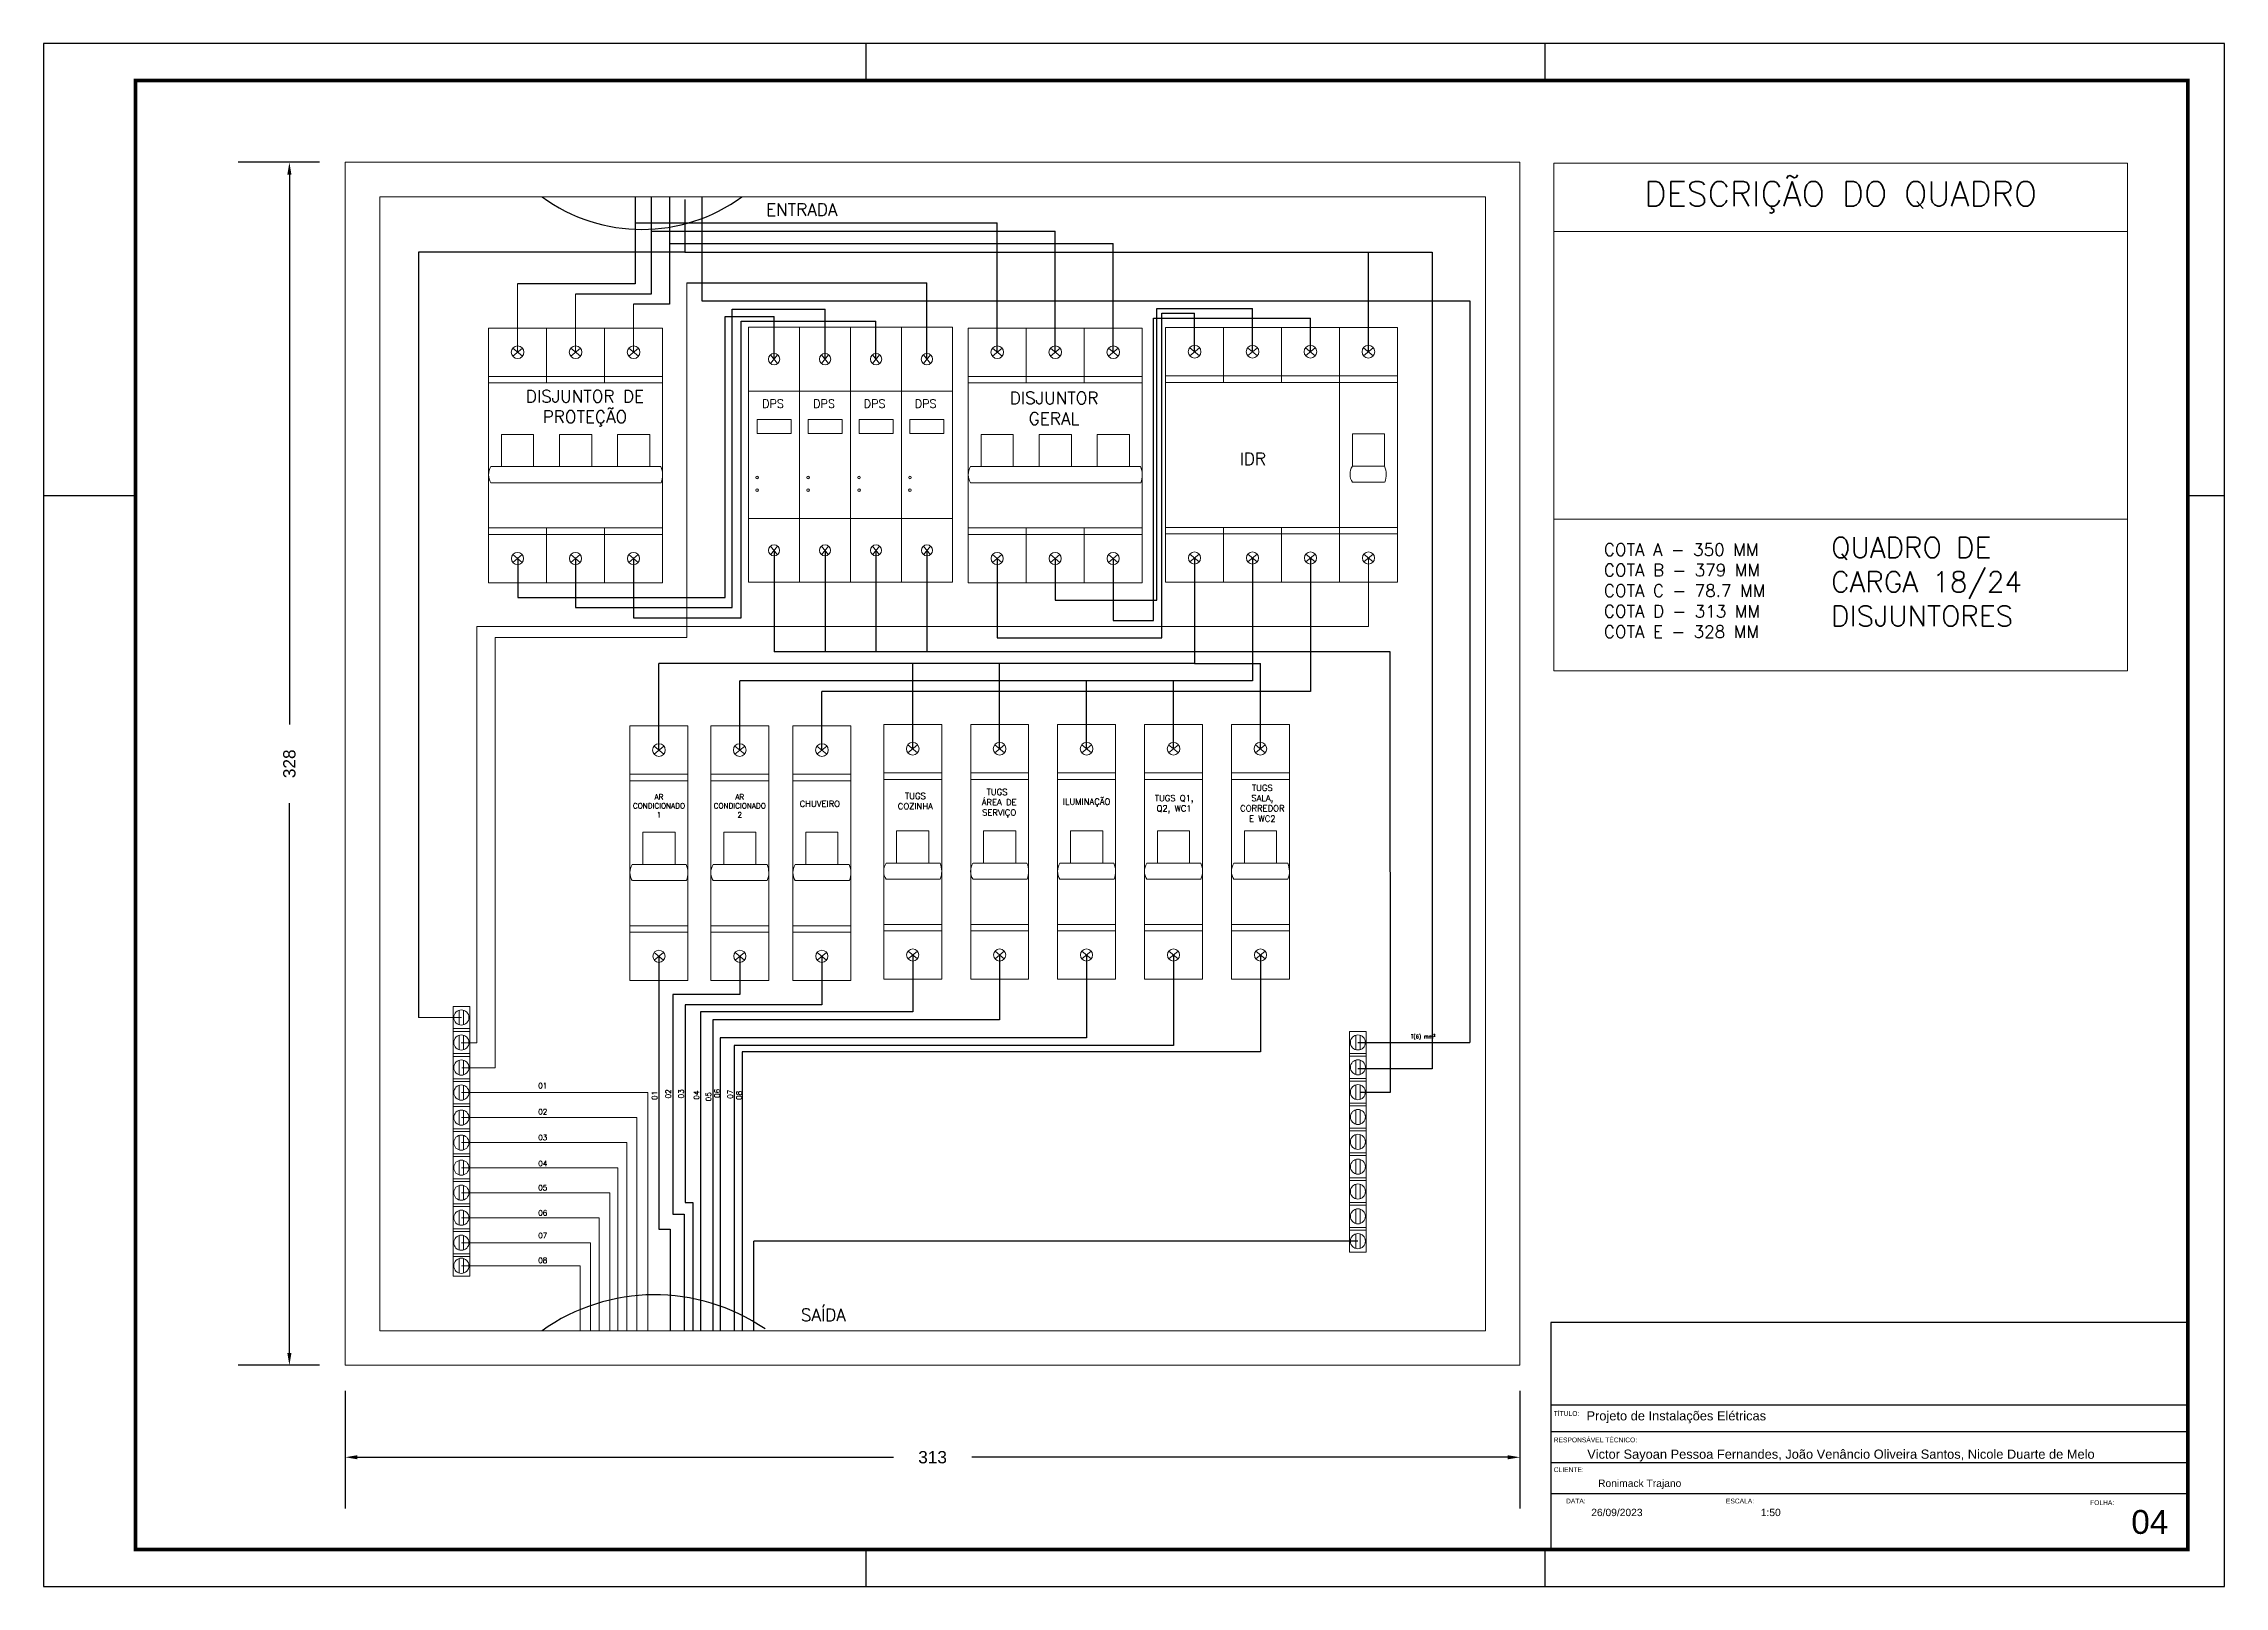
# Model space of a CAD drawing. Header units: metres. Extents: x 2426 to 5032, y 1997 to 4035.
# Drawn here: x 2539.9 to 2593.1, y 1996.9 to 2034.4 of the extents above; entities that cross this region are included whole.
import ezdxf

# ---------------------------------------------------------------- set-up
doc = ezdxf.new("R2010")
doc.units = ezdxf.units.M
for name, color, linetype in [('2', 4, 'Continuous'), ('ARQ-FOLHA', 7, 'Continuous'), ('ELETRODUTO TEXTO', 250, 'Continuous')]:
    doc.layers.add(name, color=color, linetype=linetype)
for name, color, linetype, lineweight in [('A-FLOR-PATT', 8, 'Continuous', 9), ('BARRAMENTO DE TERRA', 3, 'Continuous', 5), ('BARRAMENTO NEUTRO', 4, 'Continuous', 5), ('DISJUNTORES', 250, 'Continuous', 5), ('DPS', 1, 'Continuous', 5), ('FASE A', 1, 'Continuous', 30), ('FASE B', 250, 'Continuous', 30), ('FASE C', 7, 'Continuous', 30), ('IDR', 5, 'Continuous', 5), ('NEUTRO', 5, 'Continuous', 30), ('TERRA', 92, 'Continuous', 30)]:
    doc.layers.add(name, color=color, linetype=linetype, lineweight=lineweight)
doc.styles.add('arial', font='arial.ttf')
doc.styles.add('N', font='romans.shx', dxfattribs={"height": 0.13})
doc.styles.get("Standard").update_dxf_attribs({"font": 'arial.ttf'})
doc.dimstyles.new('ISO-25', dxfattribs={"dimtxt": 0.3, "dimasz": 0.3, "dimexe": 1.25, "dimexo": 0.625, "dimtad": 0, "dimtxsty": 'Standard', "dimcen": 0.3, "dimadec": 0, "dimazin": 0, "dimtfac": 1, "dimtmove": 0, "dimatfit": 3, "dimfxl": 1, "dimarcsym": 0})
picture_1 = doc.add_image_def('image1.jpg', size_in_pixel=(419, 210))

msp = doc.modelspace()

# ---------------------------------------------------------------- texts
at = {"attachment_point": 5, "style": 'N'}
for s, width, insert, char_height in [('ENTRADA', 3.17165, (2558.4, 2030.404), 0.3), ('{\\C256;\\c0;AR CONDICIONADO 1}', 1.18477, (2554.922, 2015.882), 0.13), ('{\\C256;\\c0;AR CONDICIONADO 2}', 1.18477, (2556.89, 2015.882), 0.13), ('SAÍDA', 3.17165, (2558.925, 2003.488), 0.3)]:
    msp.add_mtext_dynamic_manual_height_columns(s, width=width, gutter_width=0.65, heights=[0], dxfattribs=dict(at, insert=insert, char_height=char_height))
at = {"lineweight": 5, "ltscale": 10, "attachment_point": 1, "style": 'N'}
for s, width, insert, char_height in [('COTA A - 350 MM\\PCOTA B - 379 MM\\PCOTA C - 78.7 MM\\PCOTA D - 313 MM\\PCOTA E - 328 MM', 13.9762, (2577.943, 2022.273), 0.3), ('QUADRO DE CARGA 18/24 DISJUNTORES', 6.33226, (2583.48, 2022.422), 0.5)]:
    msp.add_mtext_dynamic_manual_height_columns(s, width=width, gutter_width=0.65, heights=[0], dxfattribs=dict(at, insert=insert, char_height=char_height))
at = {"layer": '2', "lineweight": 5, "ltscale": 10, "insert": (2583.714, 2030.703), "char_height": 0.6, "attachment_point": 5, "style": 'N'}
msp.add_mtext_dynamic_manual_height_columns('DESCRIÇÃO DO QUADRO', width=13.9762, gutter_width=0.65, heights=[0], dxfattribs=at)
at = {"layer": 'ARQ-FOLHA', "style": 'arial'}
for s, height, p in [('TÍTULO:', 0.1163, (2576.722, 2001.028)), ('Projeto de Instalações Elétricas', 0.22362, (2577.52, 2000.918)), ('RESPONSÁVEL TÉCNICO:', 0.11628, (2576.722, 2000.384)), ('Victor Sayoan Pessoa Fernandes, João Venâncio Oliveira Santos, Nicole Duarte de Melo ', 0.22362, (2577.537, 1999.984)), ('CLIENTE:', 0.1163, (2576.722, 1999.66)), ('Ronimack Trajano', 0.17889, (2577.802, 1999.298)), ('DATA:', 0.1163, (2577.021, 1998.896)), ('ESCALA:', 0.1163, (2580.917, 1998.896)), ('FOLHA:', 0.1163, (2589.789, 1998.856)), ('26/09/2023', 0.1789, (2577.635, 1998.587)), ('1:50', 0.1789, (2581.766, 1998.587))]:
    msp.add_text(s, height=height, dxfattribs=at).set_placement(p)
msp.add_attdef('04', (2590.792, 1998.154), '01', height=0.5814, dxfattribs=at)
at = {"layer": 'DISJUNTORES', "style": 'N'}
for s, width, insert, char_height, attachment_point in [('DISJUNTOR DE PROTEÇÃO', 3.3158, (2553.118, 2025.564), 0.3, 5), ('DISJUNTOR GERAL', 3.3158, (2564.548, 2025.564), 0.3, 5), ('DPS', 0.90639, (2557.7, 2025.676), 0.2, 5), ('DPS', 0.90639, (2558.945, 2025.676), 0.2, 5), ('DPS', 0.90639, (2560.175, 2025.676), 0.2, 5), ('DPS', 0.90639, (2561.419, 2025.676), 0.2, 5), ('IDR', 2.22155, (2569.389, 2024.333), 0.3, 5), ('TUGS SALA, CORREDOR E WC2', 1.18094, (2569.622, 2015.947), 0.15, 5), ('CHUVEIRO', 2.8284, (2558.349, 2016.008), 0.15, 1), ('TUGS COZINHA', 1.28161, (2561.169, 2015.999), 0.15, 5), ('TUGS  ÁREA DE SERVIÇO', 1.0471, (2563.21, 2015.95), 0.15, 5), ('ILUMINAÇÃO', 0.97367, (2565.34, 2015.964), 0.15, 5), ('TUGS Q1, Q2, WC1 ', 1.05468, (2567.473, 2015.922), 0.15, 5)]:
    msp.add_mtext_dynamic_manual_height_columns(s, width=width, gutter_width=0.65, heights=[0], dxfattribs=dict(at, insert=insert, char_height=char_height, attachment_point=attachment_point))
at = {"layer": 'FASE A', "char_height": 0.13, "rotation": 90, "style": 'N'}
for s, width, insert, attachment_point in [('01', 0.48007, (2554.816, 2008.831), 5), ('04', 0.18765, (2555.837, 2008.839), 5), ('05', 0.15756, (2556.128, 2008.799), 5), ('08', 0.2984, (2556.807, 2008.721), 1)]:
    msp.add_mtext_dynamic_manual_height_columns(s, width=width, gutter_width=0.65, heights=[0], dxfattribs=dict(at, insert=insert, attachment_point=attachment_point))
at = {"layer": 'FASE B', "char_height": 0.13, "rotation": 90, "style": 'N'}
for s, width, insert, attachment_point in [('02', 0.23107, (2555.149, 2008.867), 5), ('06', 0.12812, (2556.337, 2008.881), 5), ('07', 0.21199, (2556.595, 2008.749), 1)]:
    msp.add_mtext_dynamic_manual_height_columns(s, width=width, gutter_width=0.65, heights=[0], dxfattribs=dict(at, insert=insert, attachment_point=attachment_point))
at = {"layer": 'FASE C', "insert": (2555.46, 2008.869), "char_height": 0.13, "attachment_point": 5, "rotation": 90, "style": 'N'}
msp.add_mtext_dynamic_manual_height_columns('03', width=0.19662, gutter_width=0.65, heights=[0], dxfattribs=at)
at = {"layer": 'NEUTRO', "lineweight": 5, "ltscale": 10, "char_height": 0.13, "attachment_point": 5, "style": 'N'}
for s, insert in [('01', (2552.089, 2009.069)), ('02', (2552.089, 2008.434)), ('03', (2552.089, 2007.805)), ('04', (2552.089, 2007.173)), ('05', (2552.089, 2006.585)), ('06', (2552.089, 2005.97)), ('07', (2552.089, 2005.422)), ('08', (2552.089, 2004.815))]:
    msp.add_mtext_dynamic_manual_height_columns(s, width=0.40351, gutter_width=0.65, heights=[0], dxfattribs=dict(at, insert=insert))
at = {"layer": 'TERRA', "insert": (2573.242, 2010.312), "char_height": 0.0913, "width": 0.6984, "attachment_point": 1, "style": 'N'}
msp.add_mtext('T(6) mm²', dxfattribs=at)

# ---------------------------------------------------------------- blocks, each defined once
blk = doc.blocks.new('FOLHA A2')
at = {"layer": 'ARQ-FOLHA'}
for p, q in [((594, 0), (0, 0)), ((0, 0), (0, -420)), ((224, -10), (224, 0)), ((409, -10), (409, 0)), ((594, -420), (594, 0)), ((0, -123), (25, -123)), ((584, -123), (594, -123)), ((224, -420), (224, -410)), ((409, -420), (409, -410)), ((0, -420), (594, -420))]:
    blk.add_line(p, q, dxfattribs=at)
at = {"layer": 'ARQ-FOLHA', "const_width": 1}
blk.add_lwpolyline([(25, -410), (584, -410), (584, -10), (25, -10), (25, -410)], dxfattribs=at)
blk = doc.blocks.new('DISJUNTOR TRIPOLAR')
at = {"layer": 'DISJUNTORES', "color": 0}
for p, q in [((0, 0), (0, -6.203)), ((0, 0), (1.413, 0)), ((1.413, 0), (1.413, -1.335)), ((1.413, 0), (1.413, -1.335)), ((1.413, 0), (2.827, 0)), ((2.827, 0), (2.827, -1.335)), ((2.827, 0), (2.827, -1.335)), ((2.827, 0), (4.24, 0)), ((4.24, 0), (4.24, -6.203)), ((0.588, -0.49), (0.825, -0.688)), ((0.825, -0.49), (0.588, -0.688)), ((2.001, -0.49), (2.239, -0.688)), ((2.239, -0.49), (2.001, -0.688)), ((3.415, -0.49), (3.652, -0.688)), ((3.652, -0.49), (3.415, -0.688)), ((0, -1.178), (1.413, -1.178)), ((0, -1.335), (1.413, -1.335)), ((1.413, -1.178), (2.827, -1.178)), ((1.413, -1.335), (2.827, -1.335)), ((2.827, -1.178), (4.24, -1.178)), ((2.827, -1.335), (4.24, -1.335)), ((0.314, -2.591), (0.314, -3.376)), ((0.314, -2.591), (1.099, -2.591)), ((1.099, -2.591), (1.099, -3.376)), ((1.727, -2.591), (1.727, -3.376)), ((1.727, -2.591), (2.513, -2.591)), ((2.513, -2.591), (2.513, -3.376)), ((3.141, -2.591), (3.141, -3.376)), ((3.141, -2.591), (3.926, -2.591)), ((3.926, -2.591), (3.926, -3.376)), ((0.057, -3.376), (1.374, -3.376)), ((1.373, -3.376), (2.883, -3.376)), ((2.883, -3.376), (4.2, -3.376)), ((0.058, -3.769), (1.471, -3.769)), ((1.471, -3.769), (2.885, -3.769)), ((2.885, -3.769), (4.204, -3.769)), ((1.413, -4.868), (0, -4.868)), ((1.413, -5.025), (0, -5.025)), ((2.827, -4.868), (1.413, -4.868)), ((1.413, -4.868), (1.413, -6.203)), ((1.413, -4.868), (1.413, -6.203)), ((2.827, -5.025), (1.413, -5.025)), ((4.24, -4.868), (2.827, -4.868)), ((2.827, -4.868), (2.827, -6.203)), ((2.827, -4.868), (2.827, -6.203)), ((4.24, -5.025), (2.827, -5.025)), ((0.593, -5.519), (0.82, -5.708)), ((0.82, -5.519), (0.593, -5.708)), ((2.006, -5.519), (2.233, -5.708)), ((2.233, -5.519), (2.006, -5.708)), ((3.42, -5.519), (3.647, -5.708)), ((3.647, -5.519), (3.42, -5.708)), ((1.413, -6.203), (0, -6.203)), ((2.827, -6.203), (1.413, -6.203)), ((4.24, -6.203), (2.827, -6.203))]:
    blk.add_line(p, q, dxfattribs=at)
for centre, radius in [((0.707, -0.589), 0.154), ((2.12, -0.589), 0.154), ((3.533, -0.589), 0.154), ((0.707, -5.614), 0.148), ((2.12, -5.614), 0.148), ((3.533, -5.614), 0.148)]:
    blk.add_circle(centre, radius, dxfattribs=at)
for centre, radius, start, end in [((0.363, -3.571), 0.363, 147.4853, 213.1019), ((0.892, -3.577), 0.522, 22.5949, 22.6058), ((2.305, -3.577), 0.522, 22.5949, 22.6058), ((3.718, -3.577), 0.522, 338.4033, 22.6058), ((1.776, -3.571), 0.363, 212.9242, 213.1019), ((3.189, -3.571), 0.363, 212.9242, 213.1019)]:
    blk.add_arc(centre, radius, start, end, dxfattribs=at)
blk = doc.blocks.new('DPS')
at = {"layer": 'DPS'}
for p, q in [((0, 0), (0, -6.208)), ((0, 0), (1.242, 0)), ((1.242, 0), (1.242, -6.208)), ((0.535, -0.668), (0.707, -0.884)), ((0.707, -0.668), (0.535, -0.884)), ((0, -1.552), (1.242, -1.552)), ((0.207, -2.242), (1.035, -2.242)), ((0.207, -2.242), (0.207, -2.587)), ((0.207, -2.587), (1.035, -2.587)), ((1.035, -2.242), (1.035, -2.587)), ((1.242, -4.656), (0, -4.656)), ((0.536, -5.326), (0.706, -5.539)), ((0.706, -5.326), (0.536, -5.539)), ((1.242, -6.208), (0, -6.208))]:
    blk.add_line(p, q, dxfattribs=at)
for centre, radius in [((0.621, -0.776), 0.138), ((0.207, -3.656), 0.0314), ((0.207, -3.966), 0.0318), ((0.621, -5.432), 0.136)]:
    blk.add_circle(centre, radius, dxfattribs=at)
blk = doc.blocks.new('IDR TETRAPOLAR')
at = {"layer": 'IDR', "color": 251, "true_color": 0x636466}
for p, q in [((-5.649, 0), (-5.649, -6.198)), ((-5.649, 0), (-4.236, 0)), ((-4.236, 0), (-4.236, -1.334)), ((-4.236, 0), (-2.824, 0)), ((-4.236, 0), (-4.236, -1.334)), ((-4.236, 0), (-4.236, -1.334)), ((-2.824, 0), (-2.824, -1.334)), ((-2.824, 0), (-1.412, 0)), ((-2.824, 0), (-2.824, -1.334)), ((-2.824, 0), (-2.824, -1.334)), ((-1.412, 0), (-1.412, -6.198)), ((-1.412, 0), (0, 0)), ((-1.412, 0), (-1.412, -6.198)), ((0, 0), (0, -6.198)), ((-5.061, -0.49), (-4.824, -0.687)), ((-4.824, -0.49), (-5.061, -0.687)), ((-3.649, -0.49), (-3.412, -0.687)), ((-3.412, -0.49), (-3.649, -0.687)), ((-2.237, -0.49), (-2, -0.687)), ((-2, -0.49), (-2.237, -0.687)), ((-0.825, -0.49), (-0.587, -0.687)), ((-0.587, -0.49), (-0.825, -0.687)), ((-5.649, -1.177), (-4.236, -1.177)), ((-5.649, -1.334), (-4.236, -1.334)), ((-4.236, -1.177), (-2.824, -1.177)), ((-4.236, -1.334), (-2.824, -1.334)), ((-2.824, -1.177), (-1.412, -1.177)), ((-2.824, -1.334), (-1.412, -1.334)), ((-1.412, -1.177), (0, -1.177)), ((-1.412, -1.334), (0, -1.334)), ((-1.098, -2.589), (-1.098, -3.373)), ((-1.098, -2.589), (-0.314, -2.589)), ((-0.314, -2.589), (-0.314, -3.373)), ((-1.098, -3.373), (-0.314, -3.373)), ((-1.096, -3.767), (-0.311, -3.767)), ((-4.236, -4.864), (-5.649, -4.864)), ((-4.236, -5.021), (-5.649, -5.021)), ((-4.236, -4.864), (-4.236, -6.198)), ((-2.824, -4.864), (-4.236, -4.864)), ((-4.236, -4.864), (-4.236, -6.198)), ((-4.236, -4.864), (-4.236, -6.198)), ((-2.824, -5.021), (-4.236, -5.021)), ((-2.824, -4.864), (-2.824, -6.198)), ((-1.412, -4.864), (-2.824, -4.864)), ((-2.824, -4.864), (-2.824, -6.198)), ((-2.824, -4.864), (-2.824, -6.198)), ((-1.412, -5.021), (-2.824, -5.021)), ((0, -4.864), (-1.412, -4.864)), ((0, -5.021), (-1.412, -5.021)), ((-5.056, -5.515), (-4.829, -5.704)), ((-4.829, -5.515), (-5.056, -5.704)), ((-3.644, -5.515), (-3.417, -5.704)), ((-3.417, -5.515), (-3.644, -5.704)), ((-2.232, -5.515), (-2.005, -5.704)), ((-2.005, -5.515), (-2.232, -5.704)), ((-0.819, -5.515), (-0.593, -5.704)), ((-0.593, -5.515), (-0.819, -5.704)), ((-4.236, -6.198), (-5.649, -6.198)), ((-2.824, -6.198), (-4.236, -6.198)), ((-1.412, -6.198), (-2.824, -6.198)), ((0, -6.198), (-1.412, -6.198))]:
    blk.add_line(p, q, dxfattribs=at)
for centre, radius in [((-4.942, -0.588), 0.154), ((-3.53, -0.588), 0.154), ((-2.118, -0.588), 0.154), ((-0.706, -0.588), 0.154), ((-4.942, -5.609), 0.148), ((-3.53, -5.609), 0.148), ((-2.118, -5.609), 0.148), ((-0.706, -5.609), 0.148)]:
    blk.add_circle(centre, radius, dxfattribs=at)
for centre, radius, start, end in [((-0.792, -3.568), 0.363, 147.4853, 213.1019), ((-0.795, -3.574), 0.521, 338.4033, 22.6058)]:
    blk.add_arc(centre, radius, start, end, dxfattribs=at)
blk = doc.blocks.new('BARRAMENTO DE TERRA')
at = {"layer": 'BARRAMENTO DE TERRA'}
for p, q in [((0, 0), (0, -0.08)), ((0.006, 0), (0, 0)), ((0.006, -0.08), (0.006, 0)), ((0.0022, -0.00661), (0.0022, -0.00139)), ((0.0038, -0.00661), (0.0038, -0.00139)), ((0, -0.008), (0.006, -0.008)), ((0, -0.009), (0.006, -0.009)), ((0.0022, -0.01561), (0.0022, -0.01039)), ((0.0038, -0.01561), (0.0038, -0.01039)), ((0, -0.017), (0.006, -0.017)), ((0, -0.018), (0.006, -0.018)), ((0.0022, -0.02461), (0.0022, -0.01939)), ((0.0038, -0.02461), (0.0038, -0.01939)), ((0, -0.026), (0.006, -0.026)), ((0, -0.027), (0.006, -0.027)), ((0.0022, -0.03361), (0.0022, -0.02839)), ((0.0038, -0.03361), (0.0038, -0.02839)), ((0, -0.035), (0.006, -0.035)), ((0, -0.036), (0.006, -0.036)), ((0.0022, -0.04261), (0.0022, -0.03739)), ((0.0038, -0.04261), (0.0038, -0.03739)), ((0, -0.044), (0.006, -0.044)), ((0, -0.045), (0.006, -0.045)), ((0.0022, -0.05161), (0.0022, -0.04639)), ((0.0038, -0.05161), (0.0038, -0.04639)), ((0, -0.053), (0.006, -0.053)), ((0, -0.054), (0.006, -0.054)), ((0, -0.062), (0.006, -0.062)), ((0, -0.063), (0.006, -0.063)), ((0.0022, -0.06061), (0.0022, -0.05539)), ((0.0038, -0.06061), (0.0038, -0.05539)), ((0, -0.071), (0.006, -0.071)), ((0.0022, -0.06961), (0.0022, -0.06439)), ((0.0038, -0.06961), (0.0038, -0.06439)), ((0, -0.072), (0.006, -0.072)), ((0.0022, -0.07861), (0.0022, -0.07339)), ((0.0038, -0.07861), (0.0038, -0.07339)), ((0, -0.08), (0.006, -0.08))]:
    blk.add_line(p, q, dxfattribs=at)
for centre in [(0.003, -0.004), (0.003, -0.013), (0.003, -0.022), (0.003, -0.031), (0.003, -0.04), (0.003, -0.049), (0.003, -0.058), (0.003, -0.067), (0.003, -0.076)]:
    blk.add_circle(centre, 0.00273, dxfattribs=at)
blk = doc.blocks.new('BARRAMENTO NEUTRO')
at = {"layer": 'BARRAMENTO NEUTRO'}
for p, q in [((0, 0.009), (0, -0.088)), ((0.006, 0.009), (0, 0.009)), ((0.006, -0.088), (0.006, 0.009)), ((0, 0.001), (0.006, 0.001)), ((0.006, 0), (0, 0)), ((0, 0), (0.006, 0)), ((0.0022, 0.00239), (0.0022, 0.00761)), ((0.0038, 0.00239), (0.0038, 0.00761)), ((0.0022, -0.00661), (0.0022, -0.00139)), ((0.0038, -0.00661), (0.0038, -0.00139)), ((0, -0.008), (0.006, -0.008)), ((0, -0.009), (0.006, -0.009)), ((0.0022, -0.01561), (0.0022, -0.01039)), ((0.0038, -0.01561), (0.0038, -0.01039)), ((0, -0.017), (0.006, -0.017)), ((0, -0.018), (0.006, -0.018)), ((0.0022, -0.02461), (0.0022, -0.01939)), ((0.0038, -0.02461), (0.0038, -0.01939)), ((0, -0.026), (0.006, -0.026)), ((0, -0.027), (0.006, -0.027)), ((0.0022, -0.03361), (0.0022, -0.02839)), ((0.0038, -0.03361), (0.0038, -0.02839)), ((0, -0.035), (0.006, -0.035)), ((0, -0.036), (0.006, -0.036)), ((0.0022, -0.04261), (0.0022, -0.03739)), ((0.0038, -0.04261), (0.0038, -0.03739)), ((0, -0.044), (0.006, -0.044)), ((0, -0.045), (0.006, -0.045)), ((0.0022, -0.05161), (0.0022, -0.04639)), ((0.0038, -0.05161), (0.0038, -0.04639)), ((0, -0.053), (0.006, -0.053)), ((0, -0.054), (0.006, -0.054)), ((0, -0.062), (0.006, -0.062)), ((0.0022, -0.06061), (0.0022, -0.05539)), ((0.0038, -0.06061), (0.0038, -0.05539)), ((0, -0.063), (0.006, -0.063)), ((0.0022, -0.06961), (0.0022, -0.06439)), ((0.0038, -0.06961), (0.0038, -0.06439)), ((0, -0.071), (0.006, -0.071)), ((0, -0.072), (0.006, -0.072)), ((0.0022, -0.07861), (0.0022, -0.07339)), ((0.0038, -0.07861), (0.0038, -0.07339)), ((0, -0.08), (0.006, -0.08)), ((0, -0.081), (0.006, -0.081)), ((0.0022, -0.08689), (0.0022, -0.08167)), ((0.0038, -0.08689), (0.0038, -0.08167))]:
    blk.add_line(p, q, dxfattribs=at)
at = {"layer": 'BARRAMENTO NEUTRO', "lineweight": 5, "ltscale": 10}
blk.add_line((0.006, -0.088), (0, -0.088), dxfattribs=at)
at = {"layer": 'BARRAMENTO NEUTRO'}
for centre in [(0.003, 0.005), (0.003, -0.004), (0.003, -0.013), (0.003, -0.022), (0.003, -0.031), (0.003, -0.04), (0.003, -0.049), (0.003, -0.058), (0.003, -0.067), (0.003, -0.076), (0.003, -0.08428)]:
    blk.add_circle(centre, 0.00273, dxfattribs=at)
blk = doc.blocks.new('QUADRO DE CARGAS')
at = {"layer": 'A-FLOR-PATT', "color": 7, "true_color": 0xffffff}
for p, q in [((0, 0), (0.34, 0)), ((0, -0.348), (0, 0)), ((0.34, 0), (0.34, -0.348)), ((0.01, -0.01), (0.33, -0.01)), ((0.01, -0.338), (0.01, -0.01)), ((0.33, -0.01), (0.33, -0.338)), ((0.33, -0.338), (0.01, -0.338)), ((0.34, -0.348), (0, -0.348))]:
    blk.add_line(p, q, dxfattribs=at)
blk = doc.blocks.new('DISJUNTOR MONOPOLAR')
at = {"layer": 'DISJUNTORES'}
for p, q in [((0, 0), (0, -6.198)), ((0, 0), (1.412, 0)), ((1.412, 0), (1.412, -6.198)), ((0.587, -0.49), (0.825, -0.687)), ((0.825, -0.49), (0.587, -0.687)), ((0, -1.177), (1.412, -1.177)), ((0, -1.334), (1.412, -1.334)), ((0.314, -2.589), (0.314, -3.373)), ((0.314, -2.589), (1.098, -2.589)), ((1.098, -2.589), (1.098, -3.373)), ((0.057, -3.373), (1.372, -3.373)), ((0.058, -3.766), (1.376, -3.766)), ((1.412, -4.864), (0, -4.864)), ((1.412, -5.021), (0, -5.021)), ((0.593, -5.515), (0.819, -5.704)), ((0.819, -5.515), (0.593, -5.704)), ((1.412, -6.198), (0, -6.198))]:
    blk.add_line(p, q, dxfattribs=at)
for centre, radius in [((0.706, -0.588), 0.154), ((0.706, -5.609), 0.148)]:
    blk.add_circle(centre, radius, dxfattribs=at)
for centre, radius, start, end in [((0.362, -3.568), 0.363, 147.4853, 213.1019), ((0.891, -3.574), 0.521, 338.4033, 22.6058)]:
    blk.add_arc(centre, radius, start, end, dxfattribs=at)
blk = doc.blocks.new('*D32')
at = {"layer": 'Defpoints', "color": 0, "lineweight": 5, "ltscale": 10, "transparency": 16777216}
for p in [(2545.918, 2031.555), (2547.277, 2031.555), (2547.277, 2002.259)]:
    blk.add_point(p, dxfattribs=at)
at = {"layer": 'ELETRODUTO TEXTO', "color": 0, "lineweight": -2, "ltscale": 10, "transparency": 16777216}
for p, q in [((2546.652, 2031.555), (2544.668, 2031.555)), ((2545.918, 2031.255), (2545.918, 2017.863)), ((2545.918, 2002.559), (2545.918, 2015.95)), ((2546.652, 2002.259), (2544.668, 2002.259))]:
    blk.add_line(p, q, dxfattribs=at)
at = {"layer": 'ELETRODUTO TEXTO', "color": 0, "lineweight": 5, "ltscale": 10, "transparency": 16777216}
for points in [[(2545.868, 2031.255), (2545.968, 2031.255), (2545.918, 2031.555)], [(2545.868, 2002.559), (2545.968, 2002.559), (2545.918, 2002.259)]]:
    blk.add_solid(points, dxfattribs=at)
at = {"layer": 'ELETRODUTO TEXTO', "color": 0, "lineweight": 5, "ltscale": 10, "transparency": 16777216, "insert": (2545.918, 2016.907), "char_height": 0.3, "attachment_point": 5, "rotation": 90}
blk.add_mtext('328', dxfattribs=at)
blk = doc.blocks.new('*D33')
at = {"layer": 'Defpoints', "color": 0, "lineweight": 5, "ltscale": 10, "transparency": 16777216}
for p in [(2547.277, 2002.259), (2575.899, 2002.259), (2547.277, 2000.02)]:
    blk.add_point(p, dxfattribs=at)
at = {"layer": 'ELETRODUTO TEXTO', "color": 0, "lineweight": -2, "ltscale": 10, "transparency": 16777216}
for p, q in [((2547.277, 2001.634), (2547.277, 1998.77)), ((2575.899, 2001.634), (2575.899, 1998.77)), ((2547.577, 2000.02), (2560.632, 2000.02)), ((2575.599, 2000.02), (2562.545, 2000.02))]:
    blk.add_line(p, q, dxfattribs=at)
at = {"layer": 'ELETRODUTO TEXTO', "color": 0, "lineweight": 5, "ltscale": 10, "transparency": 16777216}
for points in [[(2547.577, 2000.07), (2547.577, 1999.97), (2547.277, 2000.02)], [(2575.599, 2000.07), (2575.599, 1999.97), (2575.899, 2000.02)]]:
    blk.add_solid(points, dxfattribs=at)
at = {"layer": 'ELETRODUTO TEXTO', "color": 0, "lineweight": 5, "ltscale": 10, "transparency": 16777216, "insert": (2561.588, 2000.02), "char_height": 0.3, "attachment_point": 5}
blk.add_mtext('313', dxfattribs=at)

# ---------------------------------------------------------------- dimensions: what is measured, and where the dimension line sits
at = {"layer": 'ELETRODUTO TEXTO', "lineweight": 5, "ltscale": 10}
dim = msp.add_linear_dim(base=(2545.918, 2031.555), p1=(2547.277, 2002.259), p2=(2547.277, 2031.555), angle=90, text='328', dimstyle='ISO-25', dxfattribs=at)
dim.commit()
dim.dimension.update_dxf_attribs({"geometry": '*D32', "text_midpoint": (2545.918, 2016.907)})
dim = msp.add_linear_dim(base=(2547.277, 2000.02), p1=(2575.899, 2002.259), p2=(2547.277, 2002.259), text='313', dimstyle='ISO-25', dxfattribs=at)
dim.commit()
dim.dimension.update_dxf_attribs({"geometry": '*D33', "text_midpoint": (2561.588, 2000.02)})

# ---------------------------------------------------------------- linework, layer by layer
at = {"lineweight": 5, "ltscale": 10}
for p, q in [((2576.726, 2019.171), (2576.726, 2031.533)), ((2576.726, 2031.533), (2590.702, 2031.533)), ((2590.702, 2031.533), (2590.702, 2019.171)), ((2576.726, 2029.872), (2590.702, 2029.872)), ((2590.702, 2019.171), (2576.726, 2019.171))]:
    msp.add_line(p, q, dxfattribs=at)
for centre, radius, start, end in [((2554.507, 2034.05), 4.13, 233.8897, 306.1103), ((2554.82, 1999.228), 4.749, 55.5585, 125.3525)]:
    msp.add_arc(centre, radius, start, end)
at = {"layer": 'ARQ-FOLHA'}
for p, q in [((2592.166, 2003.298), (2576.647, 2003.298)), ((2576.647, 2003.298), (2576.647, 1997.771)), ((2592.166, 2001.287), (2576.647, 2001.287)), ((2576.647, 2000.737), (2576.647, 2000.737)), ((2592.166, 2000.643), (2576.647, 2000.643)), ((2576.647, 1999.892), (2576.647, 1999.892)), ((2592.166, 1999.887), (2576.647, 1999.887)), ((2592.166, 1999.131), (2576.647, 1999.131))]:
    msp.add_line(p, q, dxfattribs=at)
at = {"layer": 'FASE A'}
for p, q in [((2554.342, 2030.713), (2554.342, 2029.445)), ((2554.342, 2030.079), (2563.162, 2030.079)), ((2563.162, 2026.93), (2563.162, 2030.079)), ((2554.342, 2029.445), (2554.342, 2028.598)), ((2554.342, 2028.598), (2551.477, 2028.598)), ((2556.533, 2020.956), (2556.533, 2027.803)), ((2556.533, 2027.803), (2557.726, 2027.803)), ((2557.726, 2026.76), (2557.726, 2027.803)), ((2567.175, 2019.977), (2567.175, 2027.882)), ((2567.175, 2027.882), (2567.97, 2027.882)), ((2567.97, 2026.94), (2567.97, 2027.882)), ((2551.48, 2021.927), (2551.48, 2020.956)), ((2563.162, 2021.905), (2563.162, 2019.977)), ((2567.97, 2021.919), (2567.97, 2019.35)), ((2551.48, 2020.956), (2556.533, 2020.956)), ((2563.162, 2019.977), (2567.175, 2019.977)), ((2567.97, 2019.35), (2554.921, 2019.35)), ((2554.921, 2017.24), (2554.921, 2019.35)), ((2561.104, 2017.272), (2561.104, 2019.35)), ((2563.222, 2017.272), (2563.222, 2019.35)), ((2567.97, 2019.35), (2569.58, 2019.347)), ((2569.577, 2017.272), (2569.58, 2019.347)), ((2554.921, 2012.219), (2554.921, 2005.573)), ((2561.104, 2012.251), (2561.104, 2010.865)), ((2563.222, 2012.251), (2563.222, 2010.673)), ((2569.577, 2012.251), (2569.577, 2009.894)), ((2561.104, 2010.865), (2555.931, 2010.865)), ((2555.931, 2010.865), (2555.931, 2006.638)), ((2563.222, 2010.673), (2556.235, 2010.673)), ((2556.235, 2010.673), (2556.235, 2003.101)), ((2569.577, 2009.894), (2556.95, 2009.894)), ((2556.95, 2009.894), (2556.95, 2003.101)), ((2555.931, 2006.638), (2555.931, 2006.638)), ((2555.931, 2006.638), (2555.931, 2003.101)), ((2554.921, 2005.573), (2555.196, 2005.573)), ((2555.196, 2005.573), (2555.196, 2003.101))]:
    msp.add_line(p, q, dxfattribs=at)
at = {"layer": 'FASE A', "lineweight": 5, "ltscale": 10}
msp.add_line((2551.477, 2026.93), (2551.477, 2028.598), dxfattribs=at)
at = {"layer": 'FASE B'}
for p, q in [((2554.731, 2030.713), (2554.731, 2028.342)), ((2554.731, 2029.88), (2564.576, 2029.88)), ((2564.576, 2026.93), (2564.576, 2029.88)), ((2554.731, 2028.342), (2552.89, 2028.342)), ((2556.703, 2020.715), (2556.703, 2027.981)), ((2556.703, 2027.981), (2558.968, 2027.981)), ((2558.968, 2026.76), (2558.968, 2027.981)), ((2567.051, 2020.894), (2567.051, 2027.997)), ((2567.051, 2027.997), (2569.382, 2027.997)), ((2569.382, 2026.94), (2569.382, 2027.997)), ((2552.892, 2021.927), (2552.892, 2020.715)), ((2564.576, 2021.905), (2564.576, 2020.894)), ((2569.382, 2021.919), (2569.382, 2018.93)), ((2552.892, 2020.715), (2556.703, 2020.715)), ((2564.576, 2020.894), (2567.051, 2020.894)), ((2569.382, 2018.93), (2556.891, 2018.93)), ((2556.891, 2017.24), (2556.891, 2018.93)), ((2565.34, 2017.272), (2565.34, 2018.93)), ((2567.458, 2017.272), (2567.458, 2018.93)), ((2556.891, 2012.219), (2556.891, 2011.29)), ((2565.34, 2012.251), (2565.34, 2010.233)), ((2567.458, 2012.251), (2567.458, 2010.047)), ((2556.891, 2011.29), (2555.258, 2011.29)), ((2555.258, 2011.29), (2555.258, 2005.94)), ((2565.34, 2010.233), (2556.414, 2010.233)), ((2556.414, 2010.233), (2556.414, 2003.101)), ((2567.458, 2010.047), (2556.754, 2010.047)), ((2556.754, 2010.047), (2556.754, 2003.101)), ((2555.258, 2005.94), (2555.536, 2005.94)), ((2555.536, 2005.94), (2555.536, 2003.101))]:
    msp.add_line(p, q, dxfattribs=at)
at = {"layer": 'FASE B', "lineweight": 5, "ltscale": 10}
msp.add_line((2552.89, 2026.93), (2552.89, 2028.342), dxfattribs=at)
at = {"layer": 'FASE C'}
for p, q in [((2555.177, 2030.713), (2555.177, 2028.097)), ((2555.177, 2029.578), (2565.989, 2029.578)), ((2565.989, 2026.93), (2565.989, 2029.578)), ((2555.177, 2028.097), (2554.303, 2028.097)), ((2556.928, 2020.464), (2556.928, 2027.685)), ((2556.928, 2027.685), (2560.209, 2027.685)), ((2560.209, 2026.76), (2560.209, 2027.685)), ((2566.974, 2020.398), (2566.974, 2027.756)), ((2566.974, 2027.756), (2570.795, 2027.756)), ((2570.795, 2026.94), (2570.795, 2027.756)), ((2554.304, 2021.927), (2554.304, 2020.464)), ((2565.989, 2021.905), (2565.989, 2020.398)), ((2570.795, 2021.919), (2570.795, 2018.664)), ((2554.304, 2020.464), (2556.928, 2020.464)), ((2565.989, 2020.398), (2566.974, 2020.398)), ((2570.795, 2018.664), (2558.891, 2018.664)), ((2558.891, 2017.24), (2558.891, 2018.664)), ((2558.891, 2012.219), (2558.891, 2011.04)), ((2558.891, 2011.04), (2555.558, 2011.04)), ((2555.558, 2011.04), (2555.558, 2006.225)), ((2555.558, 2006.225), (2555.745, 2006.225)), ((2555.745, 2006.225), (2555.745, 2003.101))]:
    msp.add_line(p, q, dxfattribs=at)
at = {"layer": 'FASE C', "lineweight": 5, "ltscale": 10}
msp.add_line((2554.303, 2026.93), (2554.303, 2028.097), dxfattribs=at)
at = {"layer": 'NEUTRO'}
for p, q in [((2555.55, 2030.65), (2555.55, 2029.368)), ((2555.55, 2029.368), (2549.066, 2029.368)), ((2549.066, 2029.368), (2549.066, 2010.729)), ((2555.55, 2029.368), (2573.757, 2029.368)), ((2572.207, 2026.94), (2572.207, 2029.368)), ((2573.757, 2029.368), (2573.757, 2009.478)), ((2555.604, 2028.621), (2561.451, 2028.621)), ((2561.451, 2026.76), (2561.451, 2028.621)), ((2573.757, 2009.478), (2571.951, 2009.478))]:
    msp.add_line(p, q, dxfattribs=at)
at = {"layer": 'NEUTRO', "lineweight": 5, "ltscale": 10}
for p, q in [((2555.604, 2028.621), (2555.604, 2019.985)), ((2572.207, 2021.919), (2572.207, 2020.253)), ((2572.207, 2020.253), (2550.481, 2020.253)), ((2550.481, 2020.253), (2550.481, 2010.112)), ((2555.604, 2019.985), (2550.93, 2019.985)), ((2550.93, 2019.985), (2550.93, 2009.507)), ((2550.107, 2010.729), (2549.066, 2010.729)), ((2550.106, 2010.112), (2550.481, 2010.112)), ((2550.116, 2009.507), (2550.93, 2009.507)), ((2550.107, 2008.901), (2554.649, 2008.901)), ((2554.649, 2008.901), (2554.649, 2003.101)), ((2550.11, 2008.294), (2554.381, 2008.294)), ((2554.381, 2008.294), (2554.381, 2003.101)), ((2550.112, 2007.688), (2554.138, 2007.688)), ((2554.138, 2007.688), (2554.138, 2003.101)), ((2550.107, 2007.072), (2553.923, 2007.072)), ((2553.923, 2007.072), (2553.923, 2003.101)), ((2550.107, 2006.463), (2553.721, 2006.463)), ((2553.721, 2006.463), (2553.721, 2003.101)), ((2550.107, 2005.854), (2553.468, 2005.854)), ((2553.468, 2005.854), (2553.468, 2003.101)), ((2550.107, 2005.244), (2553.253, 2005.244)), ((2553.253, 2005.244), (2553.253, 2003.101)), ((2550.107, 2004.684), (2553, 2004.684)), ((2553, 2004.684), (2553, 2003.101))]:
    msp.add_line(p, q, dxfattribs=at)
at = {"layer": 'TERRA'}
for p, q in [((2555.969, 2030.713), (2555.969, 2028.183)), ((2555.969, 2028.183), (2574.677, 2028.183)), ((2574.677, 2028.183), (2574.677, 2010.121)), ((2557.731, 2022.104), (2557.731, 2019.63)), ((2558.968, 2022.104), (2558.969, 2019.63)), ((2560.209, 2022.104), (2560.209, 2019.63)), ((2561.444, 2022.104), (2561.444, 2019.63)), ((2572.739, 2019.63), (2557.731, 2019.63)), ((2572.745, 2008.912), (2572.739, 2019.63)), ((2571.951, 2010.121), (2574.677, 2010.121)), ((2572.005, 2008.912), (2572.745, 2008.912)), ((2571.951, 2005.283), (2557.236, 2005.283)), ((2557.236, 2003.101), (2557.236, 2005.283))]:
    msp.add_line(p, q, dxfattribs=at)

# ---------------------------------------------------------------- block references
for p in [(2554.215, 2017.829), (2556.185, 2017.829), (2558.185, 2017.829)]:
    msp.add_blockref('DISJUNTOR MONOPOLAR', p)
at = {"layer": 'ARQ-FOLHA'}
for name, p, xscale, yscale, zscale in [('FOLHA A2', (2539.93, 2034.444), 0.08944633452801547, 0.08944633452801547, 0.08944633452801547), ('QUADRO DE CARGAS', (2547.277, 2031.555), 84.1830266528356, 84.1830266528356, 84.1830266528356)]:
    msp.add_blockref(name, p, dxfattribs=dict(at, xscale=xscale, yscale=yscale, zscale=zscale))
at = {"layer": 'DISJUNTORES'}
for name, p in [('DISJUNTOR TRIPOLAR', (2550.77, 2027.519)), ('DPS', (2557.105, 2027.536)), ('DPS', (2558.347, 2027.536)), ('DPS', (2559.589, 2027.536)), ('DPS', (2560.83, 2027.536)), ('DISJUNTOR TRIPOLAR', (2562.456, 2027.519)), ('IDR TETRAPOLAR', (2572.913, 2027.528)), ('DISJUNTOR MONOPOLAR', (2560.398, 2017.86)), ('DISJUNTOR MONOPOLAR', (2562.516, 2017.86)), ('DISJUNTOR MONOPOLAR', (2564.634, 2017.86)), ('DISJUNTOR MONOPOLAR', (2566.752, 2017.86)), ('DISJUNTOR MONOPOLAR', (2568.87, 2017.86))]:
    msp.add_blockref(name, p, dxfattribs=at)
for name, p, xscale, yscale, zscale in [('BARRAMENTO NEUTRO', (2549.904, 2010.39), 67.70923202519062, 67.70923202519062, 67.70923202519062), ('BARRAMENTO DE TERRA', (2571.749, 2010.39), 67.20647056812795, 67.20647056812795, 67.20647056812795)]:
    msp.add_blockref(name, p, dxfattribs=dict(at, xscale=xscale, yscale=yscale, zscale=zscale))

msp.set_redraw_order([(e.dxf.handle, doc.entitydb.next_handle()) for e in msp.query("TEXT MTEXT ATTDEF DIMENSION ARC_DIMENSION")])  # texts and dimensions are drawn at this point

# ---------------------------------------------------------------- pictures from other files: only their frames are drawn
at = {"layer": 'ELETRODUTO TEXTO', "lineweight": 5, "ltscale": 10}
image = msp.add_image(picture_1, insert=(2576.726, 2022.867), size_in_units=(13.976, 7.005), rotation=0, dxfattribs=at)
image.dxf.flags = 7

doc.saveas('drawing.dxf')
